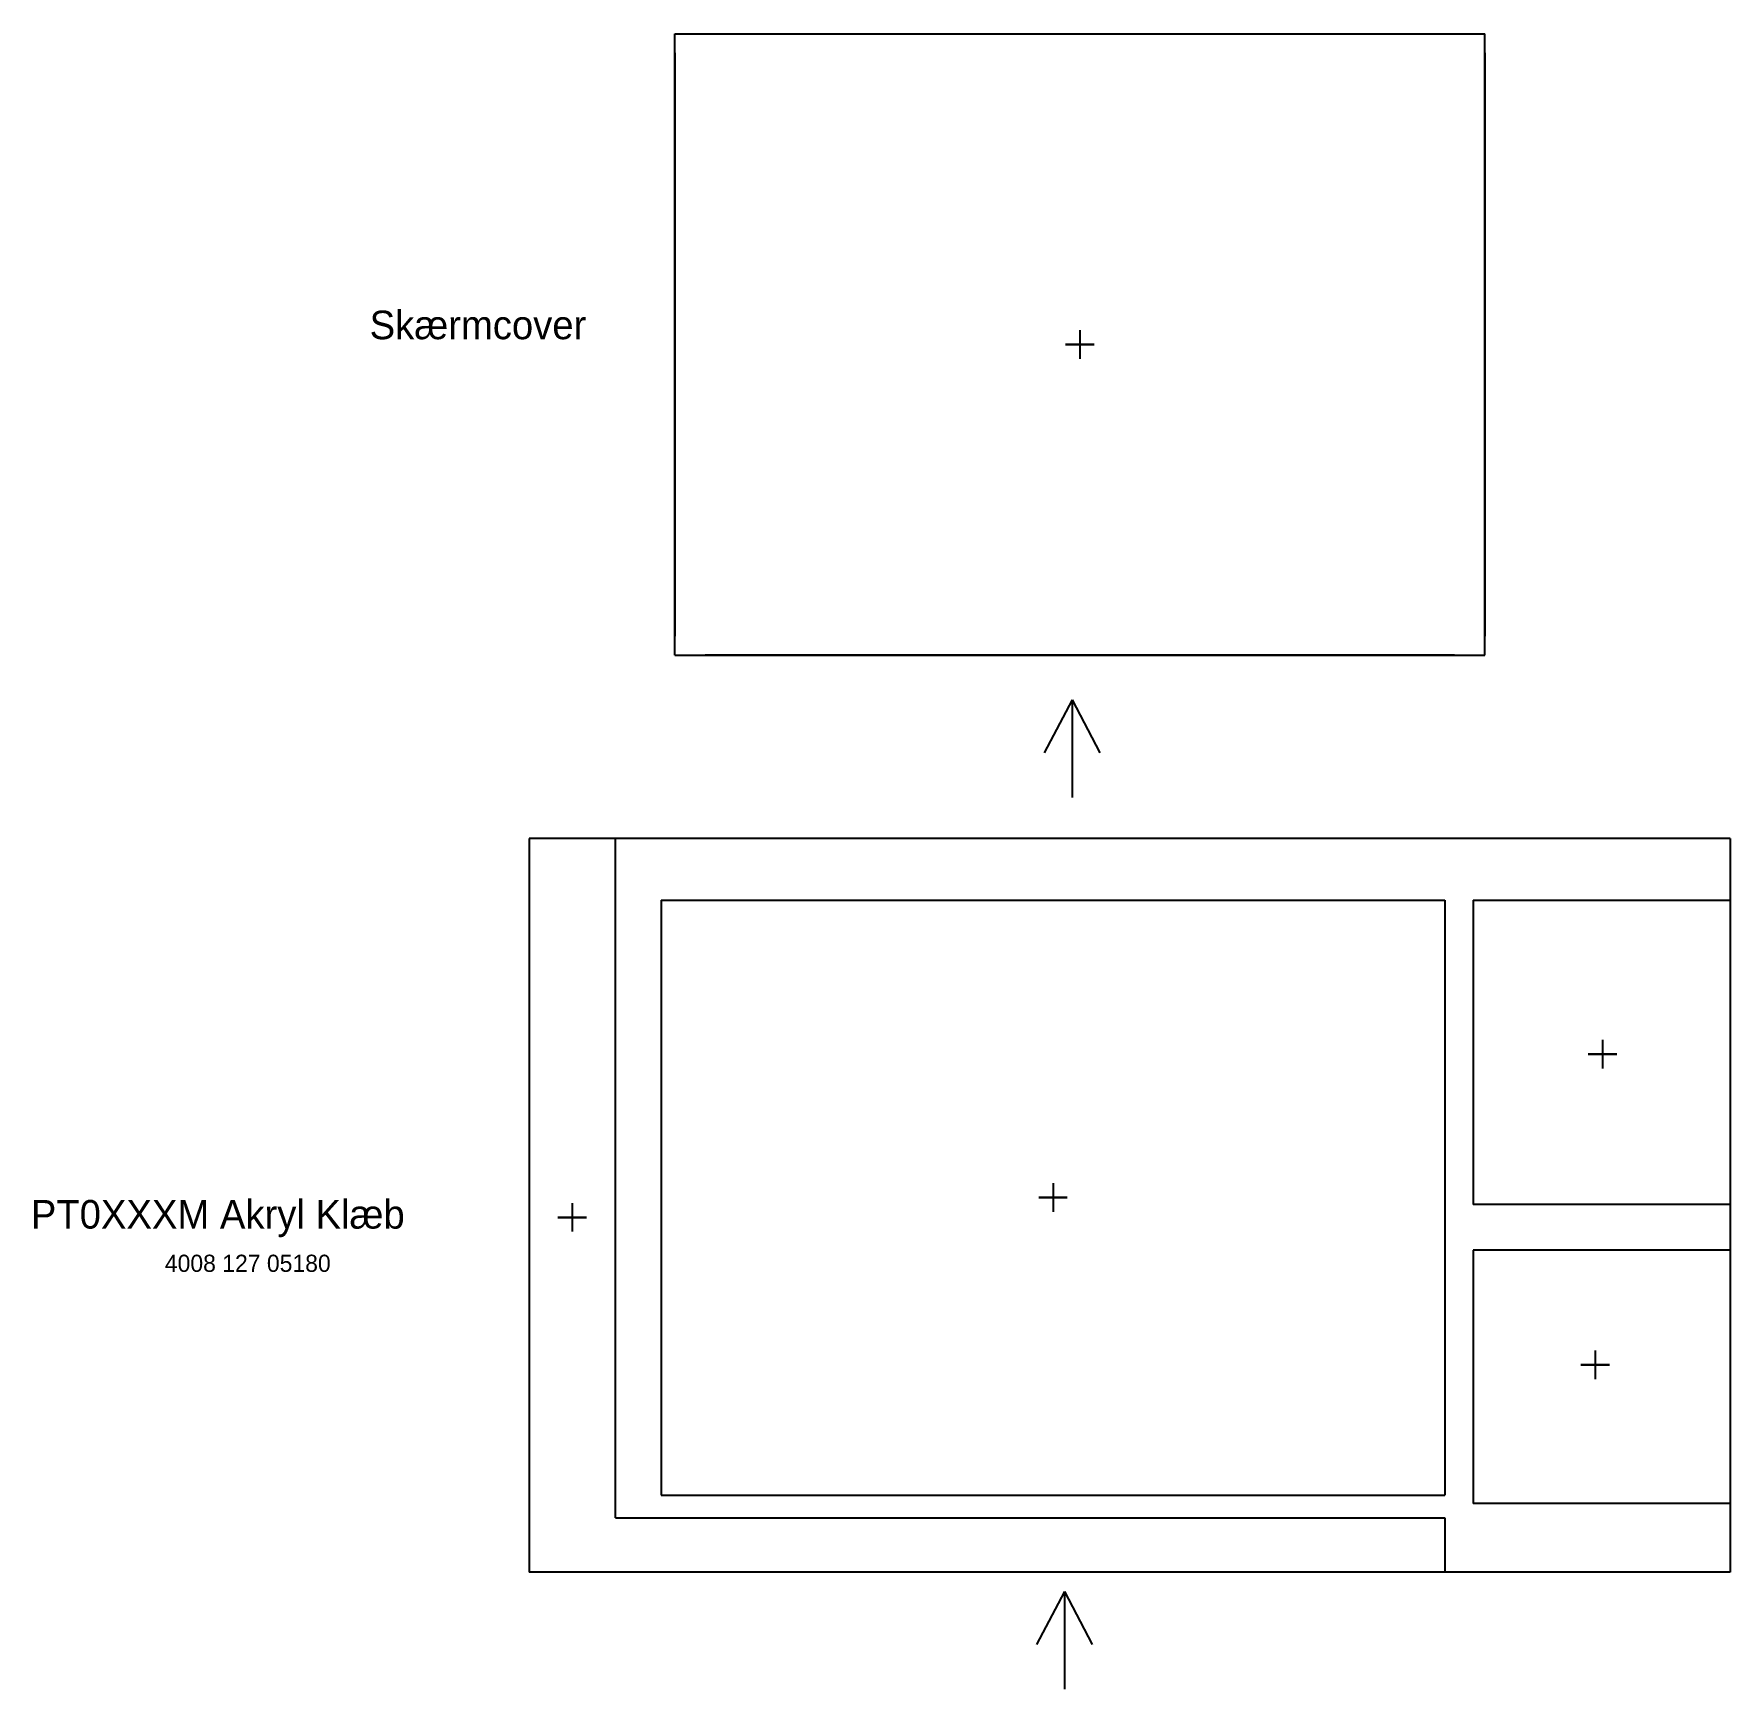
# Model space of a CAD drawing. Header units: millimetres. Extents: x -35 to 294, y -42 to 783.
# Drawn here: x -25 to 271.6, y 494 to 783.4 of the extents above; entities that cross this region are included whole.
import ezdxf

# ---------------------------------------------------------------- set-up
doc = ezdxf.new("R2010")
doc.units = ezdxf.units.MM
doc.layers.add('ramme', color=4, linetype='Continuous')
doc.layers.add('ramme_head', color=2, linetype='Continuous')

msp = doc.modelspace()

# ---------------------------------------------------------------- texts
at = {"layer": 'ramme_head', "color": 0}
for s, height, p in [('Skærmcover', 5, (33.73, 730.07)), ('PT0XXXM Akryl Klæb', 5, (-25.52, 574.56)), ('4008 127 05180', 3, (-2.08, 567))]:
    msp.add_text(s, height=height, dxfattribs=at).set_placement(p)

# ---------------------------------------------------------------- linework, layer by layer
at = {"layer": 'ramme', "color": 0, "ltscale": 0.1}
for p, q in [((87.13, 783.45), (228.73, 783.45)), ((87.13, 674.85), (87.13, 783.45)), ((90.43, 783.45), (225.43, 783.45)), ((228.73, 674.85), (228.73, 783.45)), ((87.13, 780.15), (87.13, 678.15)), ((228.73, 780.15), (228.73, 678.15)), ((157.93, 731.65), (157.93, 726.65)), ((155.43, 729.15), (160.43, 729.15)), ((160.43, 729.15), (155.43, 729.15)), ((87.13, 674.85), (228.73, 674.85)), ((90.43, 674.85), (225.43, 674.85)), ((223.43, 674.85), (92.43, 674.85)), ((271.64, 642.78), (61.64, 642.78)), ((61.64, 642.78), (61.64, 514.48)), ((76.74, 523.98), (76.74, 642.78)), ((271.64, 642.78), (271.64, 514.48)), ((84.74, 631.98), (221.74, 631.98)), ((84.74, 631.98), (84.74, 527.98)), ((221.74, 631.98), (221.74, 527.98)), ((226.74, 631.98), (226.74, 578.78)), ((226.74, 631.98), (271.64, 631.98)), ((249.34, 607.58), (249.34, 602.58)), ((246.84, 605.08), (251.84, 605.08)), ((251.84, 605.08), (246.84, 605.08)), ((153.24, 582.48), (153.24, 577.48)), ((69.14, 579.03), (69.14, 574.03)), ((150.74, 579.98), (155.74, 579.98)), ((155.74, 579.98), (150.74, 579.98)), ((271.64, 578.78), (226.74, 578.78)), ((66.64, 576.53), (71.64, 576.53)), ((71.64, 576.53), (66.64, 576.53)), ((271.64, 570.78), (226.74, 570.78)), ((226.74, 570.78), (226.74, 526.48)), ((248.04, 553.23), (248.04, 548.23)), ((245.54, 550.73), (250.54, 550.73)), ((250.54, 550.73), (245.54, 550.73)), ((84.74, 527.98), (221.74, 527.98)), ((271.64, 526.48), (226.74, 526.48)), ((76.74, 523.98), (221.74, 523.98)), ((221.74, 523.98), (221.74, 514.48)), ((271.64, 514.48), (61.64, 514.48))]:
    msp.add_line(p, q, dxfattribs=at)
at = {"layer": 'ramme', "color": 5, "ltscale": 0.1}
for p, q in [((156.61, 667), (151.7, 657.75)), ((156.61, 667), (156.61, 649.95)), ((156.61, 667), (161.45, 657.75)), ((155.25, 511.1), (150.34, 501.85)), ((155.25, 511.1), (155.25, 494.05)), ((155.25, 511.1), (160.1, 501.85))]:
    msp.add_line(p, q, dxfattribs=at)

msp.set_redraw_order([(e.dxf.handle, doc.entitydb.next_handle()) for e in msp.query("TEXT MTEXT ATTDEF DIMENSION ARC_DIMENSION")])  # texts and dimensions are drawn at this point

doc.saveas('drawing.dxf')
